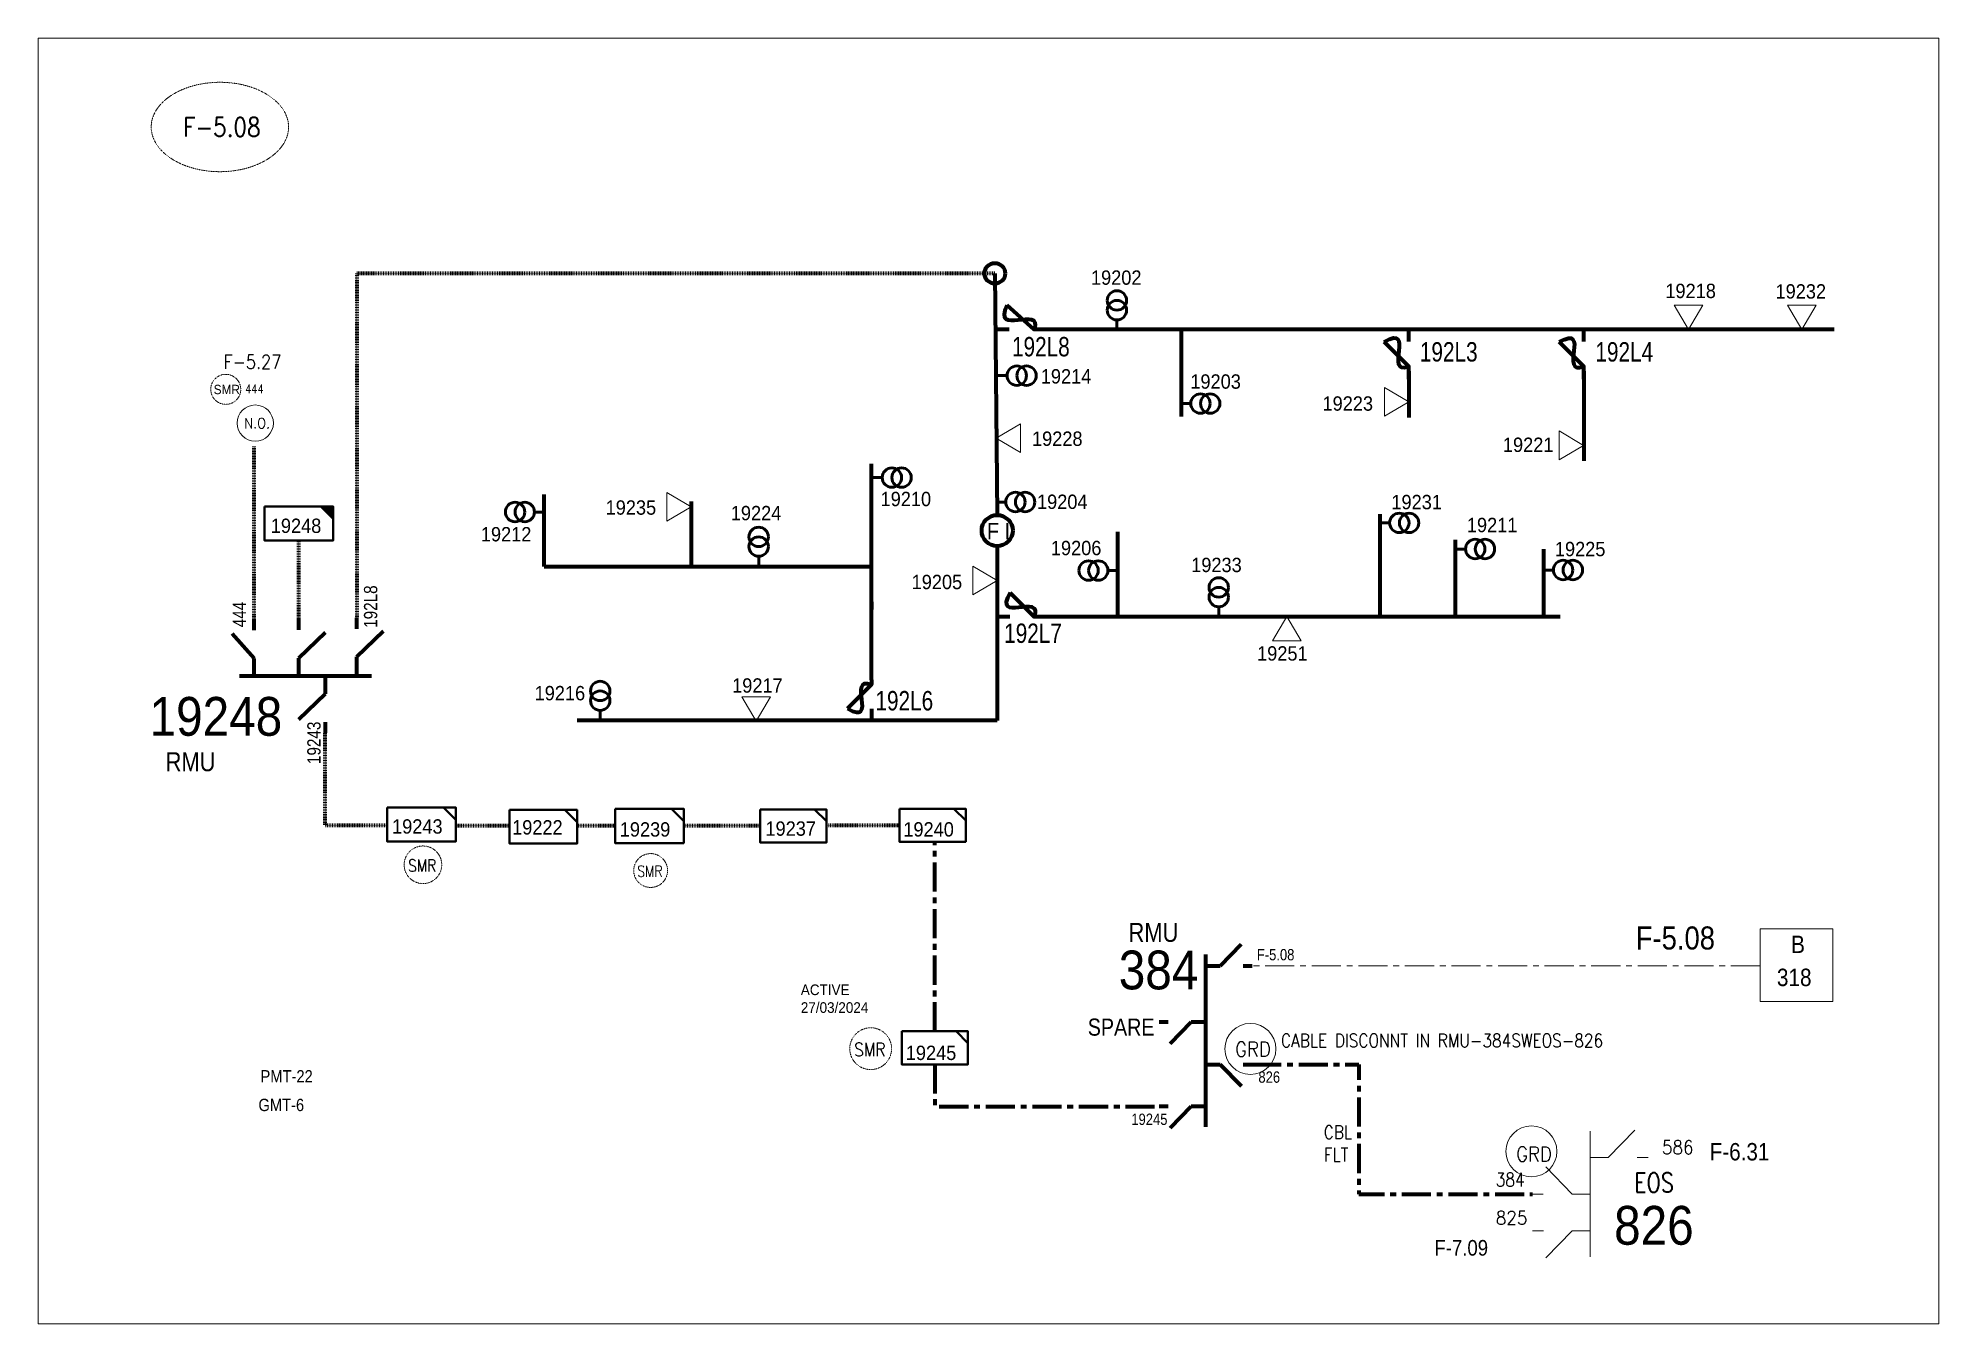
# Model space of a CAD drawing. Header units: metres. Extents: x 65984 to 144644, y -19036 to 23726.
# Drawn here: x 102942 to 103856, y 9788 to 10406 of the extents above; entities that cross this region are included whole.
import ezdxf
from ezdxf.enums import TextEntityAlignment as Align

# ---------------------------------------------------------------- set-up
doc = ezdxf.new("R2010")
doc.units = ezdxf.units.M
doc.header["$MEASUREMENT"] = 0
doc.linetypes.add('( Center )', pattern=[2, 1.25, -0.25, 0.25, -0.25])
doc.linetypes.add('DGN Style 3', pattern=[0.013877, 0, -0.013877])
doc.layers.get('0').update_dxf_attribs({"color": 95, "lineweight": 40})
for name, color, linetype, lineweight in [('d_eos', 111, 'Continuous', 40), ('d_eos no', 121, 'Continuous', 40), ('d_fco', 5, 'Continuous', 40), ('d_fco text', 95, 'Continuous', 40), ('d_oh branch', 94, 'Continuous', 40), ('d_switch', 95, 'Continuous', 40), ('d_tf', 1, 'Continuous', 40), ('d_tf no', 6, 'Continuous', 40), ('d_tf_200', 1, 'Continuous', 40), ('d_ug cable', 95, 'Continuous', 40), ('EARTH FAULT INDICATOR', 95, 'Continuous', 40), ('FDR  1  05', 172, 'Continuous', 40), ('FDR  1  16', 234, 'Continuous', 40), ('fedr no', 95, 'Continuous', 40), ('GRID STATION 01', 7, 'Continuous', 40), ('Level 37', 7, 'Continuous', 0), ('O H MAIN FEEDER', 4, 'Continuous', 100), ('SW N O', 114, 'Continuous', 30)]:
    doc.layers.add(name, color=color, linetype=linetype, lineweight=lineweight)
doc.styles.add('NASKHF', font='naskhf.shx', dxfattribs={"height": 8})
doc.styles.add('Style-Andalus', font='andlso.ttf')
doc.styles.add('Style-Arial', font='arial.ttf')
doc.styles.add('Style-ENGINEERING', font='ENGINEERING.shx')
doc.styles.add('Style-msdefault', font='msdefault.shx')
doc.styles.add('Style-simplex', font='simplex.shx')
doc.styles.add('Style-STANDARD', font='STANDARD.shx')

msp = doc.modelspace()

# ---------------------------------------------------------------- texts
at = {"layer": 'd_eos no', "color": 7, "linetype": 'Continuous', "lineweight": 140, "style": 'Style-Arial', "width": 0.88}
msp.add_text('19248', height=18.662, dxfattribs=at).set_placement((102995.36, 10089.57), align=Align.TOP_LEFT)
at = {"layer": 'd_eos no', "color": 7, "linetype": 'Continuous', "lineweight": 13, "style": 'Style-Arial', "width": 0.88}
msp.add_text('384', height=18.662, dxfattribs=at).set_placement((103461.36, 9948.93))
at = {"layer": 'd_fco text', "color": 191, "linetype": 'Continuous', "lineweight": 80, "style": 'Style-msdefault', "width": 0.8}
for s, p in [('192L8', (103437.78, 10262.71)), ('192L3', (103633.89, 10260.22)), ('192L4', (103718.29, 10260.22))]:
    msp.add_text(s, height=9.331, dxfattribs=at).set_placement(p, align=Align.TOP_RIGHT)
for s, p in [('192L7', (103406.25, 10124.89)), ('192L6', (103344.37, 10092.44))]:
    msp.add_text(s, height=9.331, dxfattribs=at).set_placement(p, align=Align.TOP_LEFT)
at = {"layer": 'd_switch', "color": 7, "linetype": 'Continuous', "lineweight": 30, "style": 'Style-ENGINEERING', "width": 0.857143}
for s, p in [('192L8', (103104.84, 10122.82)), ('444', (103041.76, 10123.1))]:
    msp.add_text(s, height=6.401, rotation=90.00037, dxfattribs=at).set_placement(p)
msp.add_text('19243', height=6.401, rotation=89.99926, dxfattribs=at).set_placement((103077.58, 10077.71), align=Align.RIGHT)
at = {"layer": 'd_switch', "color": 191, "linetype": 'Continuous', "lineweight": 13, "style": 'Style-msdefault', "width": 0.857143}
msp.add_text('F-5.08', height=5.449, dxfattribs=at).set_placement((103527.75, 9968.35), align=Align.TOP_LEFT)
at = {"layer": 'd_switch', "color": 191, "linetype": 'Continuous', "lineweight": 30, "style": 'Style-msdefault', "width": 0.857143}
for s, p in [('F-5.08', (103527.75, 9968.35)), ('19245', (103467.4, 9889.18))]:
    msp.add_text(s, height=5.449, dxfattribs=at).set_placement(p, align=Align.TOP_LEFT)
msp.add_text('826', height=5.449, rotation=0.00752, dxfattribs=at).set_placement((103538.92, 9909.48), align=Align.TOP_RIGHT)
at = {"layer": 'd_tf no', "color": 191, "linetype": 'Continuous', "lineweight": 40, "style": 'Style-msdefault', "width": 0.945946}
for s, height, p in [('19202', 6.905, (103448, 10294.71)), ('19218', 6.905, (103724.17, 10288.31)), ('19232', 6.905, (103777.14, 10288.08)), ('19214', 6.905, (103423.87, 10247.23)), ('19203', 6.905, (103495.77, 10244.73)), ('19223', 6.905, (103559.32, 10234.15)), ('19221', 6.905, (103646.06, 10214.31)), ('19235', 6.905, (103214.64, 10184.13)), ('19210', 6.905, (103346.84, 10188.24)), ('19204', 6.905, (103422.05, 10186.9)), ('19231', 6.905, (103592.44, 10186.77)), ('19248', 6.905, (103053.64, 10175.35)), ('19224', 6.905, (103274.82, 10181.46)), ('19211', 6.905, (103628.73, 10175.73)), ('19212', 6.905, (103154.65, 10171.29)), ('19206', 6.905, (103428.71, 10164.66)), ('19225', 6.905, (103671.05, 10164.17)), ('19233', 6.905, (103496.19, 10156.52)), ('19205', 6.905, (103361.77, 10148.32)), ('19251', 6.905, (103527.87, 10113.97)), ('19216', 6.905, (103180.5, 10094.86)), ('19217', 6.905, (103275.47, 10098.53)), ('19222', 6.904, (103169.69, 10030.32)), ('19237', 6.905, (103291.48, 10029.72)), ('19240', 6.905, (103357.78, 10029.35))]:
    msp.add_text(s, height=height, dxfattribs=at).set_placement(p, align=Align.TOP_LEFT)
msp.add_text('19228', height=6.905, dxfattribs=at).set_placement((103443.93, 10217.24), align=Align.TOP_RIGHT)
at = {"layer": 'd_tf no', "color": 2, "linetype": 'Continuous', "lineweight": 40, "style": 'Style-msdefault', "width": 0.945946}
for s, p in [('19243', (103111.96, 10030.74)), ('19239', (103221.44, 10029.31))]:
    msp.add_text(s, height=6.905, dxfattribs=at).set_placement(p, align=Align.TOP_LEFT)
at = {"layer": 'd_tf no', "color": 121, "linetype": 'Continuous', "lineweight": 40, "style": 'Style-msdefault', "width": 0.945946}
msp.add_text('19245', height=6.905, dxfattribs=at).set_placement((103358.95, 9921.85), align=Align.TOP_LEFT)
at = {"layer": 'd_tf no', "color": 1, "linetype": 'Continuous', "lineweight": 40, "insert": (103026.19, 10239.7), "char_height": 4.4904, "attachment_point": 1, "style": 'NASKHF'}
msp.add_mtext('\\Fmsdefault;\\H1x;\\W0.945946;SMR^I', dxfattribs=at)
at = {"layer": 'd_tf no', "color": 1, "linetype": 'Continuous', "lineweight": 40, "ltscale": 0.81, "insert": (103126.43, 10008.49), "char_height": 5.8677, "attachment_point": 5, "line_spacing_factor": 1.2, "style": 'Style-STANDARD'}
msp.add_mtext('\\H1x;\\W0.909091;SMR\\P', dxfattribs=at)
at = {"layer": 'd_tf no', "color": 1, "linetype": 'Continuous', "lineweight": 40, "ltscale": 0.729, "insert": (103235.94, 10005.76), "char_height": 5.2809, "attachment_point": 5, "line_spacing_factor": 1.2, "style": 'Style-STANDARD'}
msp.add_mtext('\\H1x;\\W0.909091;SMR\\P', dxfattribs=at)
at = {"layer": 'd_tf no', "color": 121, "linetype": 'Continuous', "lineweight": 40, "insert": (103308.49, 9951.3), "char_height": 5.128, "attachment_point": 1, "style": 'NASKHF'}
msp.add_mtext('\\Fmsdefault;\\H1x;\\W0.945946;ACTIVE\\P27/03/2024', dxfattribs=at)
at = {"layer": 'd_tf no', "color": 1, "linetype": 'Continuous', "lineweight": 40, "ltscale": 0.9, "insert": (103341.66, 9920), "char_height": 6.5197, "attachment_point": 5, "line_spacing_factor": 1.2, "style": 'Style-STANDARD'}
msp.add_mtext('\\H1x;\\W0.909091;SMR\\P', dxfattribs=at)
at = {"layer": 'fedr no', "color": 6, "linetype": 'Continuous', "lineweight": 13, "style": 'Style-STANDARD', "width": 0.909091}
msp.add_text('F-5.08', height=9.19, dxfattribs=at).set_placement((103030.13, 10363.7), align=Align.MIDDLE_CENTER)
at = {"layer": 'fedr no', "color": 55, "linetype": 'Continuous', "lineweight": 13, "insert": (103044.83, 10250.76), "char_height": 6.8531, "attachment_point": 5, "line_spacing_factor": 1.2, "style": 'Style-STANDARD'}
msp.add_mtext('\\H1x;\\W0.909091;F-5.27', dxfattribs=at)
at = {"layer": 'fedr no', "color": 2, "linetype": 'Continuous', "lineweight": 13, "insert": (103045.75, 10237.72), "char_height": 4.1356, "attachment_point": 5, "line_spacing_factor": 1.2, "style": 'Style-STANDARD'}
msp.add_mtext('\\H1x;\\W0.909091;444', dxfattribs=at)
at = {"layer": 'GRID STATION 01', "linetype": 'Continuous', "lineweight": 13, "style": 'Style-msdefault', "width": 0.888889}
for s, height, p in [('F-5.08', 11.085, (103709.94, 9979.19)), ('PMT-22', 5.94, (103048.71, 9910.09)), ('GMT-6', 5.94, (103047.71, 9896.32))]:
    msp.add_text(s, height=height, dxfattribs=at).set_placement(p, align=Align.TOP_LEFT)
at = {"layer": 'GRID STATION 01', "color": 191, "linetype": 'Continuous', "lineweight": 13, "style": 'Style-msdefault', "width": 0.888889}
for s, height, p in [('B', 8.4, (103784.62, 9974.79)), ('318', 8.398, (103777.8, 9958.9))]:
    msp.add_text(s, height=height, dxfattribs=at).set_placement(p, align=Align.TOP_LEFT)
at = {"layer": 'GRID STATION 01', "color": 2, "linetype": 'Continuous', "lineweight": 13, "style": 'Style-msdefault', "width": 0.888889}
for s, height, p in [('F-6.31', 8.356, (103745.47, 9875.03)), ('F-7.09', 7.521, (103613.09, 9828.39))]:
    msp.add_text(s, height=height, dxfattribs=at).set_placement(p, align=Align.TOP_LEFT)
at = {"layer": 'Level 37', "color": 7, "linetype": 'Continuous', "lineweight": 100, "style": 'Style-msdefault', "width": 0.86}
msp.add_text('RMU', height=9.145, rotation=0.00037, dxfattribs=at).set_placement((103027.04, 10063), align=Align.TOP_RIGHT)
for s, height, p in [('RMU', 9.145, (103490, 9971.78)), ('SPARE', 8.23, (103478.54, 9926.66))]:
    msp.add_text(s, height=height, rotation=359.99963, dxfattribs=at).set_placement(p, align=Align.RIGHT)
at = {"layer": 'Level 37', "color": 7, "linetype": 'Continuous', "lineweight": 13, "style": 'Style-simplex', "width": 0.909091}
msp.add_text('586', height=6.512, rotation=0.00752, dxfattribs=at).set_placement((103737.73, 9876.26), align=Align.TOP_RIGHT)
at = {"layer": 'Level 37', "color": 7, "linetype": 'Continuous', "lineweight": 13}
for s, height, style, width, p in [('384', 6.512, 'Style-STANDARD', 0.909091, (103642.63, 9860.71)), ('826', 18.662, 'Style-Arial', 0.88, (103699.52, 9844.78)), ('825', 6.512, 'Style-simplex', 0.909091, (103642.63, 9842.32))]:
    msp.add_text(s, height=height, dxfattribs=dict(at, style=style, width=width)).set_placement(p, align=Align.TOP_LEFT)
at = {"layer": 'Level 37', "color": 7, "linetype": 'Continuous', "lineweight": 13, "style": 'Style-STANDARD', "width": 0.854701}
msp.add_text('EOS', height=9.318, dxfattribs=at).set_placement((103718.73, 9855.99), align=Align.MIDDLE_CENTER)
at = {"layer": 'Level 37', "color": 2, "linetype": 'Continuous', "lineweight": 13, "insert": (103539.36, 9927.6), "char_height": 6.5118, "attachment_point": 1, "style": 'Style-STANDARD'}
msp.add_mtext('\\H1x;\\W0.909091;CABLE DISCONNT IN RMU-384SWEOS-826', dxfattribs=at)
at = {"layer": 'Level 37', "color": 1, "linetype": 'Continuous', "lineweight": 13, "insert": (103559.93, 9883.51), "char_height": 6.5118, "attachment_point": 1, "style": 'Style-STANDARD'}
msp.add_mtext('\\H1x;\\W0.909091;CBL\\PFLT', dxfattribs=at)

# ---------------------------------------------------------------- blocks, each defined once
blk = doc.blocks.new('TFU_62')
at = {"layer": 'd_tf_200', "color": 191, "linetype": 'Continuous', "lineweight": 53}
blk.add_line((0, 10), (0, 0), dxfattribs=at)
for centre in [(0, 30), (0, 20)]:
    blk.add_circle(centre, 10, dxfattribs=at)
blk = doc.blocks.new('*U805')
at = {"layer": 'd_fco', "color": 191, "linetype": 'Continuous', "lineweight": 100}
blk.add_line((-4.6, 4.21), (-10.13, 4.21), dxfattribs=at)
at = {"layer": 'd_fco', "color": 191, "linetype": 'Continuous', "lineweight": 100, "flags": 128}
blk.add_lwpolyline([(13.02, 4.21), (7.07, 4.21), (-4.4, -7.26)], dxfattribs=at)
at = {"layer": 'd_fco', "color": 191, "linetype": 'Continuous', "lineweight": 100}
blk.add_open_spline([(-4.4, -7.26), (-13, 7.69), (11.58, -7.67), (7.07, 4.21)], degree=3, dxfattribs=at)
blk = doc.blocks.new('TF_8')
at = {"color": 0, "linetype": 'ByBlock', "lineweight": -2}
blk.add_line((6.3, 4.95), (9.9, 1.35), dxfattribs=at)
blk.add_3dface([(-10.1, 4.95), (9.9, 4.95), (9.9, -5.05), (-10.1, -5.05)], dxfattribs=at)
blk = doc.blocks.new('*U906')
at = {"layer": 'EARTH FAULT INDICATOR', "color": 2, "linetype": 'Continuous', "lineweight": 100}
blk.add_circle((0.02, 0.13), 4, dxfattribs=at)
at = {"layer": 'EARTH FAULT INDICATOR', "color": 2, "lineweight": 140, "style": 'Style-Andalus', "width": 0.9}
blk.add_text('F I', height=4.234, dxfattribs=at).set_placement((-2.61, 2.11), align=Align.TOP_LEFT)
blk = doc.blocks.new('*U948')
at = {"layer": 'd_fco', "color": 191, "linetype": 'Continuous', "lineweight": 100}
blk.add_line((-4.6, 4.21), (-10.13, 4.21), dxfattribs=at)
at = {"layer": 'd_fco', "color": 191, "linetype": 'Continuous', "lineweight": 100, "extrusion": (0, 0, -1), "flags": 128}
blk.add_lwpolyline([(-13.02, 4.21), (-7.07, 4.21), (5.49, -7.21)], dxfattribs=at)
at = {"layer": 'd_fco', "color": 191, "linetype": 'Continuous', "lineweight": 100}
blk.add_open_spline([(-5.49, -7.21), (-13, 7.69), (11.58, -7.67), (7.07, 4.21)], degree=3, dxfattribs=at)
blk = doc.blocks.new('exist.us-1000kva')
at = {"color": 0, "linetype": 'ByBlock', "lineweight": -2, "flags": 128}
blk.add_lwpolyline([(40, 12.9), (32.8, 20), (40, 20)], close=True, dxfattribs=at)
at = {"color": 0, "linetype": 'ByBlock', "lineweight": -2, "extrusion": (0, 0, -1)}
blk.add_solid([(-40, 12.9), (-32.8, 20), (-40, 20)], dxfattribs=at)
at = {"color": 0, "linetype": 'ByBlock', "lineweight": -2, "xscale": 2, "yscale": 2}
blk.add_blockref('TF_8', (20.2, 10.1), dxfattribs=at)
blk = doc.blocks.new('TRA1_1340')
at = {"layer": 'd_tf', "color": 191, "linetype": 'Continuous', "lineweight": 0, "ltscale": 0.00036793, "flags": 128}
blk.add_lwpolyline([(10, -17), (0, 0), (-10, -17)], close=True, dxfattribs=at)
blk = doc.blocks.new('TRA1_1339')
at = {"layer": 'd_tf', "color": 191, "linetype": 'Continuous', "lineweight": 0, "ltscale": 0.00036793, "xscale": 1.000046566207833, "yscale": 1.000046566207833, "zscale": 1.000046566207833, "rotation": 180}
blk.add_blockref('TRA1_1340', (0, 0), dxfattribs=at)
blk = doc.blocks.new('TRA1_1342')
at = {"layer": 'd_tf', "color": 191, "linetype": 'Continuous', "lineweight": 0, "ltscale": 0.00036778, "flags": 128}
blk.add_lwpolyline([(10, -17), (0, 0), (-10, -17)], close=True, dxfattribs=at)
blk = doc.blocks.new('TRA1_1341')
at = {"layer": 'd_tf', "color": 191, "linetype": 'Continuous', "lineweight": 0, "ltscale": 0.00036778, "xscale": 1.000046566207834, "yscale": 1.000046566207834, "zscale": 1.000046566207834, "rotation": 180}
blk.add_blockref('TRA1_1342', (0, 0), dxfattribs=at)
blk = doc.blocks.new('*U3512')
at = {"layer": 'SW N O', "color": 2, "lineweight": 13, "ltscale": 0.426762}
blk.add_circle((0, 0), 16.8, dxfattribs=at)
at = {"layer": 'SW N O', "color": 2, "lineweight": 13, "style": 'Style-STANDARD'}
blk.add_text('GRD', height=9.6, dxfattribs=at).set_placement((1.7, -0.2), align=Align.MIDDLE_CENTER)
blk = doc.blocks.new('*U3595')
at = {"layer": 'SW N O', "color": 2, "lineweight": 13, "ltscale": 0.426762}
blk.add_circle((0, 0), 16.8, dxfattribs=at)
at = {"layer": 'SW N O', "color": 2, "lineweight": 13, "insert": (1.7, -1.8), "char_height": 9.6, "attachment_point": 5, "line_spacing_factor": 0.6, "style": 'Style-STANDARD'}
blk.add_mtext('GRD\\P', dxfattribs=at)
blk = doc.blocks.new('*U1448')
at = {"layer": 'SW N O', "color": 3, "lineweight": 13, "ltscale": 0.426762}
blk.add_circle((0, 0), 16.8, dxfattribs=at)
at = {"layer": 'SW N O', "color": 3, "lineweight": 13, "style": 'Style-STANDARD'}
blk.add_text('N.O.', height=9.6, dxfattribs=at).set_placement((1.7, -0.2), align=Align.MIDDLE_CENTER)

# ---------------------------------------------------------------- linework, layer by layer
at = {"layer": 'd_eos', "color": 7, "linetype": 'Continuous', "lineweight": 211, "ltscale": 1.167472}
for p, q in [((103095.05, 10122.4), (103095.05, 10127.57)), ((103045.69, 10108.11), (103035.08, 10119.98)), ((103045.7, 10121.72), (103045.7, 10126.89)), ((103067.13, 10121.81), (103067.12, 10126.98)), ((103067.13, 10108.2), (103079.93, 10120.63)), ((103095.06, 10108.79), (103107.86, 10121.22)), ((103045.7, 10099.61), (103045.7, 10108.11)), ((103067.13, 10099.69), (103067.13, 10108.2)), ((103095.05, 10100.28), (103095.05, 10108.79)), ((103102.14, 10099.61), (103038.61, 10099.61)), ((103079.82, 10091.1), (103067.01, 10078.67)), ((103079.83, 10099.61), (103079.82, 10091.1)), ((103079.82, 10077.49), (103079.82, 10072.32))]:
    msp.add_line(p, q, dxfattribs=at)
at = {"layer": 'd_eos', "color": 7, "linetype": 'Continuous', "lineweight": 211, "ltscale": 1.025798}
for p, q in [((103503.16, 9882.82), (103503.16, 9965.65)), ((103510.11, 9960.24), (103520.28, 9970.72)), ((103503.16, 9960.24), (103510.11, 9960.24)), ((103521.25, 9960.24), (103525.48, 9960.24)), ((103485.07, 9933.17), (103480.84, 9933.17)), ((103496.2, 9933.17), (103486.04, 9922.69)), ((103503.16, 9933.17), (103496.2, 9933.17)), ((103503.16, 9912.87), (103510.12, 9912.88)), ((103510.12, 9912.87), (103520.29, 9902.4)), ((103521.25, 9912.88), (103525.48, 9912.88)), ((103485.07, 9892.58), (103480.84, 9892.58)), ((103496.2, 9892.58), (103486.04, 9882.11)), ((103503.16, 9892.58), (103496.2, 9892.58))]:
    msp.add_line(p, q, dxfattribs=at)
at = {"layer": 'd_eos', "color": 7, "linetype": 'Continuous', "lineweight": 13, "ltscale": 1.025798}
for p, q in [((103510.11, 9960.24), (103520.28, 9970.72)), ((103503.16, 9960.24), (103510.11, 9960.24)), ((103521.25, 9960.24), (103525.48, 9960.24)), ((103485.07, 9933.17), (103480.84, 9933.17)), ((103496.2, 9933.17), (103486.04, 9922.69)), ((103503.16, 9933.17), (103496.2, 9933.17))]:
    msp.add_line(p, q, dxfattribs=at)
at = {"layer": 'd_eos', "color": 7, "linetype": 'Continuous', "lineweight": 13, "ltscale": 1.191298}
for p, q in [((103688.06, 9880.66), (103688.07, 9820.34)), ((103696.74, 9868.12), (103709.42, 9881.19)), ((103679.38, 9850.5), (103666.7, 9863.57)), ((103688.06, 9868.12), (103696.74, 9868.12)), ((103710.63, 9868.12), (103715.9, 9868.12)), ((103665.49, 9850.5), (103660.22, 9850.5)), ((103688.06, 9850.5), (103679.38, 9850.5)), ((103665.5, 9832.88), (103660.22, 9832.88)), ((103679.39, 9832.88), (103666.71, 9819.82)), ((103688.07, 9832.88), (103679.39, 9832.88))]:
    msp.add_line(p, q, dxfattribs=at)
at = {"layer": 'd_fco', "color": 191, "linetype": 'Continuous', "lineweight": 100}
msp.add_line((103342.51, 10083.79), (103342.52, 10078.2), dxfattribs=at)
at = {"layer": 'd_fco', "color": 191, "linetype": 'Continuous', "lineweight": 100, "flags": 128}
for points in [[(103342.5, 10135.37), (103342.51, 10131.62)], [(103342.51, 10097.85), (103342.51, 10095.59), (103330.92, 10083.99)]]:
    msp.add_lwpolyline(points, dxfattribs=at)
at = {"layer": 'd_fco', "color": 191, "linetype": 'Continuous', "lineweight": 100}
msp.add_open_spline([(103330.92, 10083.99), (103346.04, 10075.31), (103330.5, 10100.14), (103342.51, 10095.59)], degree=3, dxfattribs=at)
at = {"layer": 'd_oh branch', "color": 191, "linetype": 'Continuous', "lineweight": 100}
for p, q in [((103401.79, 10293.29), (103402.91, 10177.09)), ((103805.31, 10266.27), (103424.29, 10266.26)), ((103491.32, 10266.27), (103491.32, 10224.44)), ((103600.75, 10246.3), (103600.75, 10224.03)), ((103684.93, 10246.2), (103684.93, 10203.06)), ((103342.51, 10097.85), (103342.52, 10201.68)), ((103185.1, 10152.36), (103185.1, 10187)), ((103255.85, 10152.36), (103255.85, 10183.6)), ((103586.94, 10177.49), (103586.94, 10128.1)), ((103460.77, 10169.05), (103460.77, 10128.1)), ((103623.32, 10128.1), (103623.32, 10165.13)), ((103402.91, 10162.16), (103402.91, 10078.2)), ((103665.68, 10128.1), (103665.68, 10160.68)), ((103185.1, 10152.36), (103342.32, 10152.36)), ((103673.66, 10128.1), (103424.61, 10128.1)), ((103402.91, 10078.2), (103200.88, 10078.2))]:
    msp.add_line(p, q, dxfattribs=at)
msp.add_circle((103401.79, 10293.29), 4.96, dxfattribs=at)
at = {"layer": 'd_ug cable', "color": 191, "linetype": 'DGN Style 3', "lineweight": 100}
for p, q in [((103045.65, 10126.89), (103045.65, 10210.02)), ((103067.12, 10126.98), (103067.12, 10164.78))]:
    msp.add_line(p, q, dxfattribs=at)
at = {"layer": 'd_ug cable', "color": 191, "linetype": 'DGN Style 3', "lineweight": 100, "flags": 128}
for points in [[(103401.79, 10293.29), (103095.05, 10293.29), (103095.05, 10127.57)], [(103109.66, 10027.7), (103079.82, 10027.7), (103079.82, 10072.32)], [(103168.46, 10027.52), (103142.79, 10027.58)], [(103219.15, 10027.53), (103200.87, 10027.63)], [(103288.95, 10027.53), (103252.21, 10027.53)], [(103320.8, 10027.86), (103355.94, 10027.86)]]:
    msp.add_lwpolyline(points, dxfattribs=at)
at = {"layer": 'd_ug cable', "color": 2, "linetype": 'DGN Style 3', "lineweight": 13}
for centre, radius in [((103032, 10237.52), 7.22), ((103126.81, 10008.86), 9.04), ((103236.28, 10006.09), 8.14), ((103342.08, 9920.41), 10.05)]:
    msp.add_circle(centre, radius, dxfattribs=at)
at = {"layer": 'FDR  1  16', "color": 191, "linetype": '( Center )', "lineweight": 158, "ltscale": 11.19744}
msp.add_line((103372.92, 9928.78), (103372.92, 10019.89), dxfattribs=at)
at = {"layer": 'FDR  1  16', "color": 191, "linetype": '( Center )', "lineweight": 13, "ltscale": 11.19744, "flags": 128}
msp.add_lwpolyline([(103769.71, 9960.24), (103524.71, 9960.24)], dxfattribs=at)
at = {"layer": 'FDR  1  16', "color": 191, "linetype": '( Center )', "lineweight": 158, "ltscale": 11.19744, "flags": 128}
for points in [[(103372.92, 9912.86), (103372.92, 9892.58), (103480.84, 9892.58)], [(103525.48, 9912.88), (103576.75, 9912.88), (103576.75, 9850.5), (103660.22, 9850.5)]]:
    msp.add_lwpolyline(points, dxfattribs=at)
at = {"layer": 'fedr no', "color": 82, "linetype": 'DGN Style 3', "lineweight": 13, "true_color": 0x1dc70e}
msp.add_ellipse((103029.17, 10363.7), major_axis=(33.02, 0), ratio=0.651175, dxfattribs=at)
at = {"layer": 'GRID STATION 01', "color": 191, "lineweight": 13, "ltscale": 0.379284, "flags": 128}
msp.add_lwpolyline([(103804.67, 9943.15), (103804.67, 9978.11), (103769.71, 9978.11), (103769.71, 9943.15)], close=True, dxfattribs=at)
at = {"layer": 'O H MAIN FEEDER', "color": 140, "linetype": 'Continuous', "lineweight": 13, "flags": 128}
msp.add_lwpolyline([(102941.73, 10406.5), (103855.72, 10406.5), (103855.72, 9788), (102941.73, 9788)], close=True, dxfattribs=at)

# ---------------------------------------------------------------- block references
at = {"layer": 'd_fco', "color": 191, "linetype": 'Continuous', "lineweight": 100, "extrusion": (0, 0, -1)}
for name, p, xscale, yscale, zscale, rotation in [('*U948', (-103413.34, 10270.6), 1.029155907398821, 1.029155907398821, 1.029155907398821, 179.9640835135763), ('*U805', (-103413.55, 10132.36), 1.010480462353228, 1.010480462353228, 1.010480462353228, 179.9644578622516)]:
    msp.add_blockref(name, p, dxfattribs=dict(at, xscale=xscale, yscale=yscale, zscale=zscale, rotation=rotation))
at = {"layer": 'd_fco', "color": 191, "linetype": 'Continuous', "lineweight": 100, "xscale": 1.029155907398821, "yscale": 1.029155907398821, "zscale": 1.029155907398821, "rotation": 269.9640835135762}
for p in [(103596.42, 10255.85), (103680.6, 10255.76)]:
    msp.add_blockref('*U805', p, dxfattribs=at)
at = {"layer": 'd_tf', "color": 191, "linetype": 'Continuous', "lineweight": 0, "ltscale": 0.00036793, "extrusion": (0, 0, -1), "xscale": 0.6905087999999999, "yscale": 0.6905087999999999, "zscale": 0.6905087999999999}
for p, rotation in [((-103735.34, 10266.27), 359.9999999999999), ((-103789.84, 10266.27), 359.9999999999999), ((-103255.83, 10181.04), 269.9999999999999), ((-103402.9, 10145.53), 269.9999999999999)]:
    msp.add_blockref('TRA1_1339', p, dxfattribs=dict(at, rotation=rotation))
at = {"layer": 'd_tf', "color": 191, "linetype": 'Continuous', "lineweight": 0, "ltscale": 0.00036778, "xscale": 0.6905087999999999, "yscale": 0.6905087999999999, "zscale": 0.6905087999999999}
for p, rotation in [((103600.9, 10231.47), 89.99999999999997), ((103684.86, 10210.59), 89.99999999999997), ((103287.03, 10077.9), 359.9999999999999)]:
    msp.add_blockref('TRA1_1341', p, dxfattribs=dict(at, rotation=rotation))
at = {"layer": 'd_tf', "color": 191, "linetype": 'Continuous', "lineweight": 0, "ltscale": 0.00036793, "xscale": 0.6905087999999999, "yscale": 0.6905087999999999, "zscale": 0.6905087999999999}
for p, rotation in [((103402.37, 10214.01), 270.0000000015305), ((103542.11, 10128.32), 180)]:
    msp.add_blockref('TRA1_1339', p, dxfattribs=dict(at, rotation=rotation))
at = {"layer": 'd_tf_200', "color": 191, "linetype": 'Continuous', "lineweight": 53, "extrusion": (0, 0, -1), "xscale": 0.46656, "yscale": 0.46656, "zscale": 0.46656}
for p, rotation in [((-103460.48, 10266.27), 359.9999999999999), ((-103403.01, 10244.1), 89.9999999999999), ((-103586.94, 10173.3), 89.99999999999987), ((-103460.84, 10150.39), 270.0000000012493)]:
    msp.add_blockref('TFU_62', p, dxfattribs=dict(at, rotation=rotation))
at = {"layer": 'd_tf_200', "color": 191, "linetype": 'Continuous', "lineweight": 53, "xscale": 0.46656, "yscale": 0.46656, "zscale": 0.46656}
for p, rotation in [((103491.32, 10230.69), 269.9999999999998), ((103342.93, 10195.08), 269.9999999999998), ((103185.1, 10178.52), 89.9999999999999), ((103402.35, 10183.33), 269.9999999999998), ((103288.23, 10152.57), 359.9999999999999), ((103623.43, 10160.73), 269.9999999999998), ((103665.68, 10150.63), 269.9999999999998), ((103509.43, 10128.25), 359.9999999999999), ((103212.02, 10078.46), 359.9999999999999)]:
    msp.add_blockref('TFU_62', p, dxfattribs=dict(at, rotation=rotation))
at = {"layer": 'EARTH FAULT INDICATOR', "color": 2, "linetype": 'Continuous', "lineweight": 100, "xscale": 1.86624, "yscale": 1.86624, "zscale": 1.86624}
msp.add_blockref('*U906', (103402.87, 10169.37), dxfattribs=at)
at = {"layer": 'FDR  1  05', "color": 191, "linetype": 'Continuous', "lineweight": 40, "rotation": 359.9999999999999}
for name, p, xscale, yscale, zscale in [('exist.us-1000kva', (103050.67, 10164.78), 0.8228000697998069, 0.8228000697998069, 0.7964408125251595), ('TF_8', (103372.02, 10027.94), 1.592881625050319, 1.592881625050319, 0.7964408125251595), ('TF_8', (103184.83, 10027.2), 1.620799645250005, 1.620799645250005, 0.7167967312726435), ('TF_8', (103305.03, 10027.61), 1.592881625050319, 1.592881625050319, 0.7964408125251595)]:
    msp.add_blockref(name, p, dxfattribs=dict(at, xscale=xscale, yscale=yscale, zscale=zscale))
at = {"layer": 'FDR  1  05', "color": 2, "linetype": 'Continuous', "lineweight": 40, "zscale": 0.7964408125251595, "rotation": 359.9999999999999}
for p, xscale, yscale in [((103126.29, 10028.3), 1.646079587979942, 1.646079587979942), ((103235.85, 10027.61), 1.653011397298775, 1.653011397298775), ((103373.08, 9920.9), 1.592881625050319, 1.592881625050319)]:
    msp.add_blockref('TF_8', p, dxfattribs=dict(at, xscale=xscale, yscale=yscale))
at = {"layer": 'SW N O', "color": 3, "lineweight": 13, "xscale": 0.5175062183632859, "yscale": 0.5175062183632859, "zscale": 0.5175062183632859}
msp.add_blockref('*U1448', (103046.2, 10221.31), dxfattribs=at)
at = {"layer": 'SW N O', "color": 2, "lineweight": 13, "xscale": 0.7288535030380203, "yscale": 0.7288535030380203, "zscale": 0.7288535030380203}
for name, p in [('*U3512', (103524.66, 9920.3)), ('*U3595', (103659.77, 9871.02))]:
    msp.add_blockref(name, p, dxfattribs=at)

msp.set_redraw_order([(e.dxf.handle, doc.entitydb.next_handle()) for e in msp.query("TEXT MTEXT ATTDEF DIMENSION ARC_DIMENSION")])  # texts and dimensions are drawn at this point

doc.saveas('drawing.dxf')
